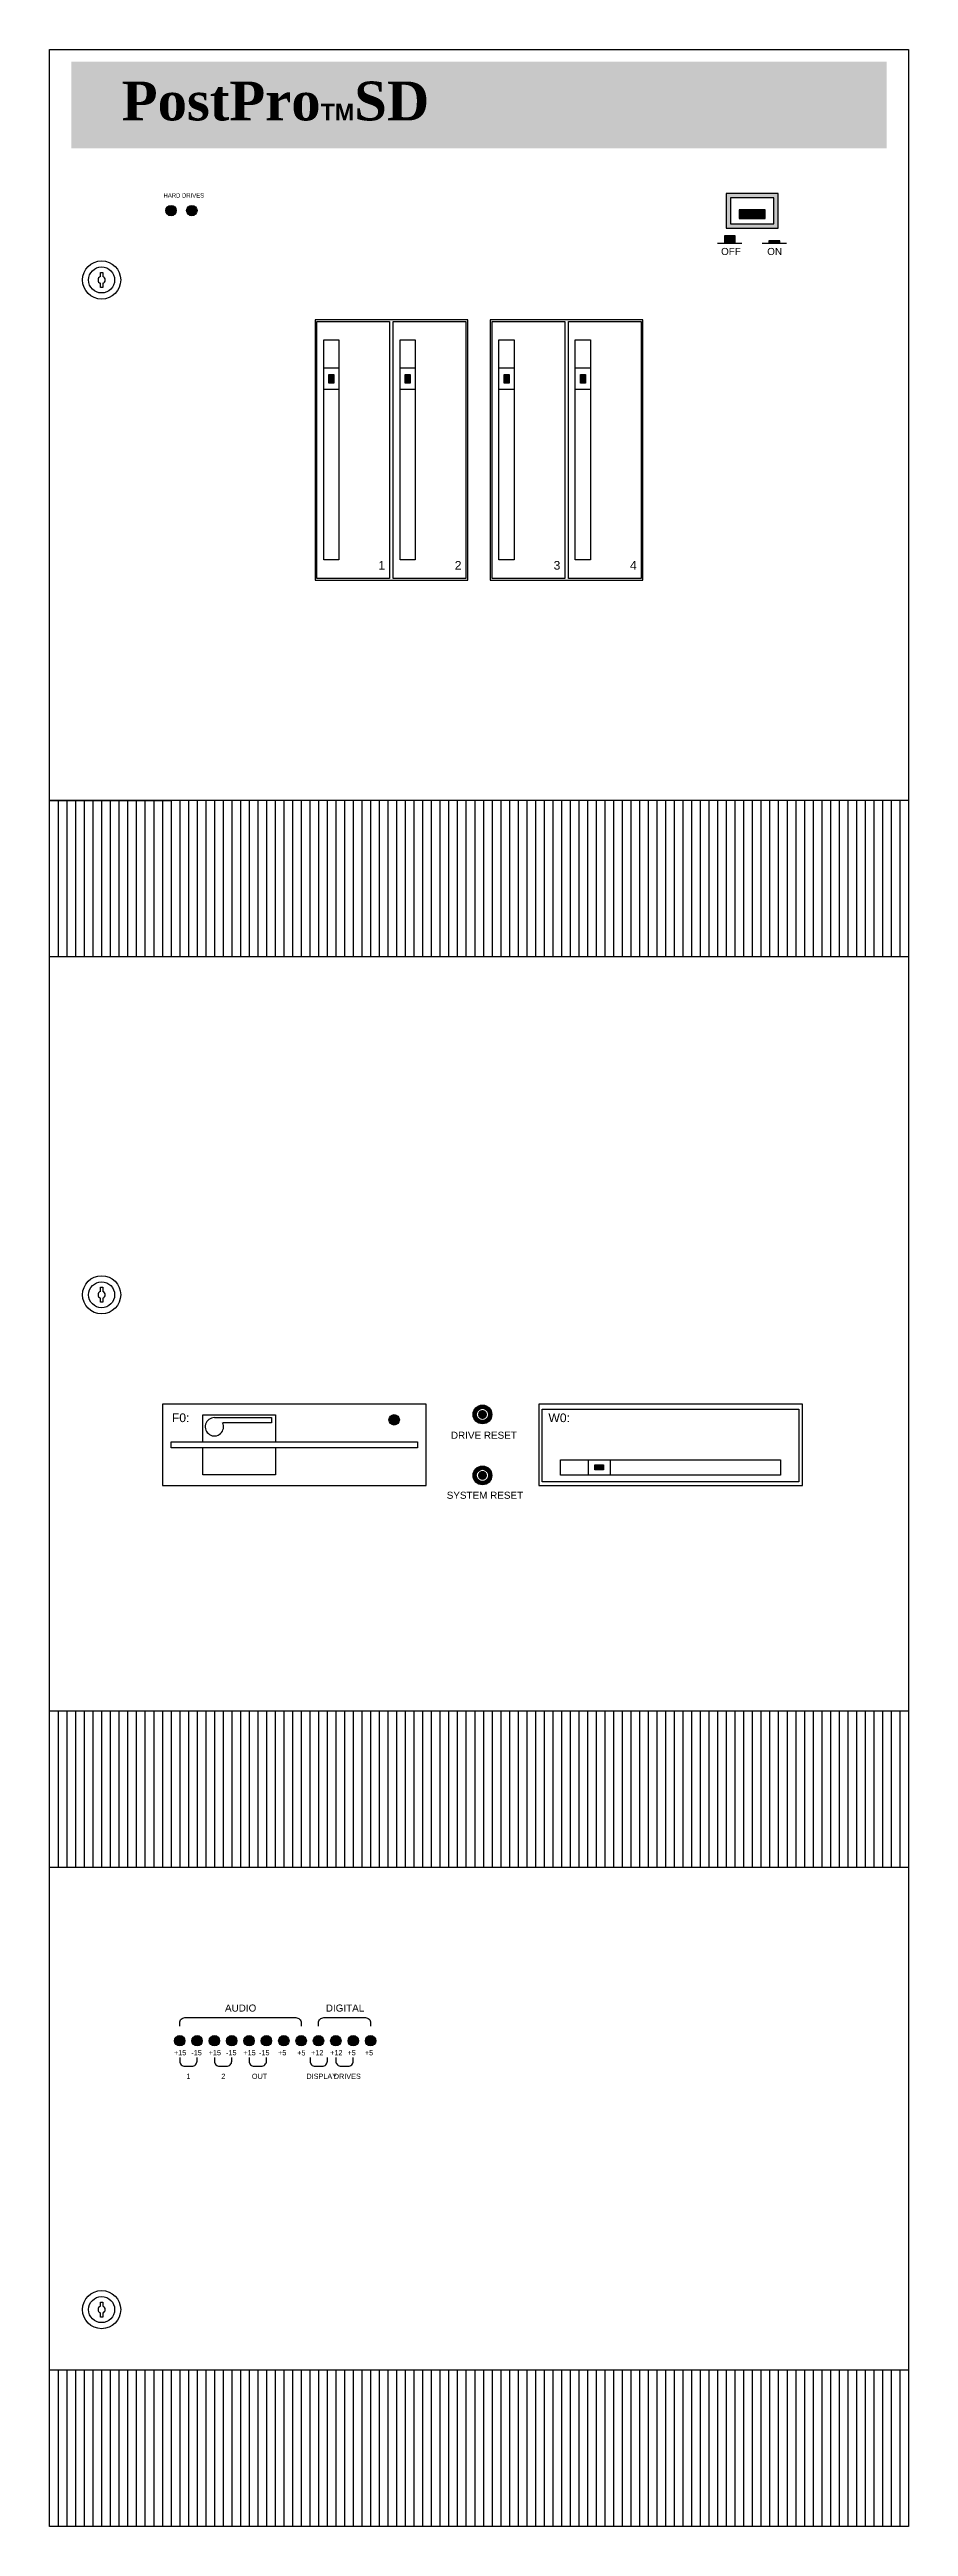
# Model space of a CAD drawing. Header units: millimetres. Extents: x -4275 to 1791, y -353 to 2461.
# Drawn here: x -869 to -374, y -29 to 1399 of the extents above; entities that cross this region are included whole.
import ezdxf

# ---------------------------------------------------------------- set-up
doc = ezdxf.new("R2010")
doc.units = ezdxf.units.MM
doc.header["$LTSCALE"] = 0.4
doc.styles.get("Standard").update_dxf_attribs({"font": 'ARIALUNI.ttf'})

# ---------------------------------------------------------------- blocks, each defined once
blk = doc.blocks.new('Festplatte')
h = blk.add_hatch(color=3)
h.dxf.hatch_style = 1
h.paths.add_polyline_path([(7, 112.6), (9.9, 112.6), (9.9, 117.6), (7, 117.6)])
for points in [[(0, 148), (42, 148), (42, 0), (0, 0)], [(4, 137.4), (12.7, 137.4), (12.7, 10.6), (4, 10.6)], [(4, 121.3), (12.7, 121.3), (12.7, 108.9), (4, 108.9)], [(7, 117.6), (9.9, 117.6), (9.9, 112.6), (7, 112.6)]]:
    blk.add_lwpolyline(points, close=True)
blk = doc.blocks.new('LED-rot')
h = blk.add_hatch(color=256)
h.dxf.hatch_style = 1
h.paths.add_polyline_path([(-3, 0, 1), (3, 0, 1)])
h.paths.add_polyline_path([(2, 0, -1), (-2, 0, -1)], flags=16)
h = blk.add_hatch(color=1)
h.dxf.hatch_style = 1
h.paths.add_polyline_path([(-2, 0, 1), (2, 0, 1)])
for radius in [3, 2]:
    blk.add_circle((0, 0), radius)
blk = doc.blocks.new('Drucktaster')
h = blk.add_hatch(color=256)
h.dxf.hatch_style = 1
h.paths.add_polyline_path([(-5.4, 0, 1), (5.4, 0, 1)])
h.paths.add_polyline_path([(3.6, 0, -1), (-3.6, 0, -1)], flags=16)
h = blk.add_hatch(color=1)
h.dxf.hatch_style = 1
h.paths.add_polyline_path([(-2.6, 0, 1), (2.6, 0, 1)])
for radius in [5.4, 3.55]:
    blk.add_circle((0, 0), radius)
blk = doc.blocks.new('Schloss')
for points in [[(-0.7, 1.9), (-0.7, 4.3), (0.7, 4.3), (0.7, 1.9)], [(0.7, -1.9), (0.7, -4.3), (-0.7, -4.3), (-0.7, -1.9)]]:
    blk.add_lwpolyline(points)
for radius in [11, 7.5]:
    blk.add_circle((0, 0), radius)
for start, end in [(110.9078, 249.0922), (290.9078, 69.0922)]:
    blk.add_arc((0, 0), 2.07, start, end)

msp = doc.modelspace()

# ---------------------------------------------------------------- hatches: boundary and pattern name
h = msp.add_hatch(color=5)
h.dxf.hatch_style = 1
h.paths.add_polyline_path([(-856.1, 1342.3), (-386.1, 1342.3), (-386.1, 1392.3), (-856.1, 1392.3)])
h = msp.add_hatch(color=256)
h.dxf.hatch_style = 1
h.paths.add_polyline_path([(-478.6, 1316.4), (-478.6, 1296.4), (-448.6, 1296.4), (-448.6, 1316.4)])
h.paths.add_polyline_path([(-451.1, 1313.9), (-451.1, 1298.9), (-476.1, 1298.9), (-476.1, 1313.9)], flags=16)
h.paths.add_polyline_path([(-456.1, 1307), (-456.1, 1302), (-471.1, 1302), (-471.1, 1307)], flags=0)
h = msp.add_hatch(color=1)
h.dxf.hatch_style = 1
h.paths.add_polyline_path([(-471.1, 1302), (-456.1, 1302), (-456.1, 1307), (-471.1, 1307)])
h = msp.add_hatch(color=256)
h.dxf.hatch_style = 1
h.paths.add_polyline_path([(-473.4, 1292), (-479.7, 1292), (-479.7, 1287.7), (-473.4, 1287.7)])
h = msp.add_hatch(color=256)
h.dxf.hatch_style = 1
h.paths.add_polyline_path([(-447.7, 1289), (-454, 1289), (-454, 1287.7), (-447.7, 1287.7)])

# ---------------------------------------------------------------- linework, layer by layer
for p, q in [((-483.6, 1287.7), (-469.6, 1287.7)), ((-457.9, 1287.7), (-443.9, 1287.7)), ((-373.6, 966.5), (-868.6, 966.5)), ((-868.6, 966.5), (-798.6, 966.5)), ((-863.6, 966.5), (-863.6, 876.5)), ((-858.6, 966.5), (-858.6, 876.5)), ((-853.6, 966.5), (-853.6, 876.5)), ((-848.6, 966.5), (-848.6, 876.5)), ((-843.6, 966.5), (-843.6, 876.5)), ((-838.6, 966.5), (-838.6, 876.5)), ((-833.6, 966.5), (-833.6, 876.5)), ((-828.6, 966.5), (-828.6, 876.5)), ((-823.6, 966.5), (-823.6, 876.5)), ((-818.6, 966.5), (-818.6, 876.5)), ((-813.6, 966.5), (-813.6, 876.5)), ((-808.6, 966.5), (-808.6, 876.5)), ((-803.6, 966.5), (-803.6, 876.5)), ((-798.6, 966.5), (-798.6, 876.5)), ((-793.6, 966.5), (-793.6, 876.5)), ((-788.6, 966.5), (-788.6, 876.5)), ((-783.6, 966.5), (-783.6, 876.5)), ((-778.6, 966.5), (-778.6, 876.5)), ((-773.6, 966.5), (-773.6, 876.5)), ((-768.6, 966.5), (-768.6, 876.5)), ((-763.6, 966.5), (-763.6, 876.5)), ((-758.6, 966.5), (-758.6, 876.5)), ((-753.6, 966.5), (-753.6, 876.5)), ((-748.6, 966.5), (-748.6, 876.5)), ((-743.6, 966.5), (-743.6, 876.5)), ((-738.6, 966.5), (-738.6, 876.5)), ((-733.6, 966.5), (-733.6, 876.5)), ((-728.6, 966.5), (-728.6, 876.5)), ((-723.6, 966.5), (-723.6, 876.5)), ((-718.6, 966.5), (-718.6, 876.5)), ((-713.6, 966.5), (-713.6, 876.5)), ((-708.6, 966.5), (-708.6, 876.5)), ((-703.6, 966.5), (-703.6, 876.5)), ((-698.6, 966.5), (-698.6, 876.5)), ((-693.6, 966.5), (-693.6, 876.5)), ((-688.6, 966.5), (-688.6, 876.5)), ((-683.6, 966.5), (-683.6, 876.5)), ((-678.6, 966.5), (-678.6, 876.5)), ((-673.6, 966.5), (-673.6, 876.5)), ((-668.6, 966.5), (-668.6, 876.5)), ((-663.6, 966.5), (-663.6, 876.5)), ((-658.6, 966.5), (-658.6, 876.5)), ((-653.6, 966.5), (-653.6, 876.5)), ((-648.6, 966.5), (-648.6, 876.5)), ((-643.6, 966.5), (-643.6, 876.5)), ((-638.6, 966.5), (-638.6, 876.5)), ((-633.6, 966.5), (-633.6, 876.5)), ((-628.6, 966.5), (-628.6, 876.5)), ((-623.6, 966.5), (-623.6, 876.5)), ((-618.6, 966.5), (-618.6, 876.5)), ((-613.6, 966.5), (-613.6, 876.5)), ((-608.6, 966.5), (-608.6, 876.5)), ((-603.6, 966.5), (-603.6, 876.5)), ((-598.6, 966.5), (-598.6, 876.5)), ((-593.6, 966.5), (-593.6, 876.5)), ((-588.6, 966.5), (-588.6, 876.5)), ((-583.6, 966.5), (-583.6, 876.5)), ((-578.6, 966.5), (-578.6, 876.5)), ((-573.6, 966.5), (-573.6, 876.5)), ((-568.6, 966.5), (-568.6, 876.5)), ((-563.6, 966.5), (-563.6, 876.5)), ((-558.6, 966.5), (-558.6, 876.5)), ((-553.6, 966.5), (-553.6, 876.5)), ((-548.6, 966.5), (-548.6, 876.5)), ((-543.6, 966.5), (-543.6, 876.5)), ((-538.6, 966.5), (-538.6, 876.5)), ((-533.6, 966.5), (-533.6, 876.5)), ((-528.6, 966.5), (-528.6, 876.5)), ((-523.6, 966.5), (-523.6, 876.5)), ((-518.6, 966.5), (-518.6, 876.5)), ((-513.6, 966.5), (-513.6, 876.5)), ((-508.6, 966.5), (-508.6, 876.5)), ((-503.6, 966.5), (-503.6, 876.5)), ((-498.6, 966.5), (-498.6, 876.5)), ((-493.6, 966.5), (-493.6, 876.5)), ((-488.6, 966.5), (-488.6, 876.5)), ((-483.6, 966.5), (-483.6, 876.5)), ((-478.6, 966.5), (-478.6, 876.5)), ((-473.6, 966.5), (-473.6, 876.5)), ((-468.6, 966.5), (-468.6, 876.5)), ((-463.6, 966.5), (-463.6, 876.5)), ((-458.6, 966.5), (-458.6, 876.5)), ((-453.6, 966.5), (-453.6, 876.5)), ((-448.6, 966.5), (-448.6, 876.5)), ((-443.6, 966.5), (-443.6, 876.5)), ((-438.6, 966.5), (-438.6, 876.5)), ((-433.6, 966.5), (-433.6, 876.5)), ((-428.6, 966.5), (-428.6, 876.5)), ((-423.6, 966.5), (-423.6, 876.5)), ((-418.6, 966.5), (-418.6, 876.5)), ((-413.6, 966.5), (-413.6, 876.5)), ((-408.6, 966.5), (-408.6, 876.5)), ((-403.6, 966.5), (-403.6, 876.5)), ((-398.6, 966.5), (-398.6, 876.5)), ((-393.6, 966.5), (-393.6, 876.5)), ((-388.6, 966.5), (-388.6, 876.5)), ((-383.6, 966.5), (-383.6, 876.5)), ((-378.6, 966.5), (-378.6, 876.5)), ((-868.6, 876.5), (-373.6, 876.5)), ((-373.6, 441.5), (-868.6, 441.5)), ((-863.6, 441.5), (-863.6, 351.5)), ((-858.6, 441.5), (-858.6, 351.5)), ((-853.6, 441.5), (-853.6, 351.5)), ((-848.6, 441.5), (-848.6, 351.5)), ((-843.6, 441.5), (-843.6, 351.5)), ((-838.6, 441.5), (-838.6, 351.5)), ((-833.6, 441.5), (-833.6, 351.5)), ((-828.6, 441.5), (-828.6, 351.5)), ((-823.6, 441.5), (-823.6, 351.5)), ((-818.6, 441.5), (-818.6, 351.5)), ((-813.6, 441.5), (-813.6, 351.5)), ((-808.6, 441.5), (-808.6, 351.5)), ((-803.6, 441.5), (-803.6, 351.5)), ((-798.6, 441.5), (-798.6, 351.5)), ((-793.6, 441.5), (-793.6, 351.5)), ((-788.6, 441.5), (-788.6, 351.5)), ((-783.6, 441.5), (-783.6, 351.5)), ((-778.6, 441.5), (-778.6, 351.5)), ((-773.6, 441.5), (-773.6, 351.5)), ((-768.6, 441.5), (-768.6, 351.5)), ((-763.6, 441.5), (-763.6, 351.5)), ((-758.6, 441.5), (-758.6, 351.5)), ((-753.6, 441.5), (-753.6, 351.5)), ((-748.6, 441.5), (-748.6, 351.5)), ((-743.6, 441.5), (-743.6, 351.5)), ((-738.6, 441.5), (-738.6, 351.5)), ((-733.6, 441.5), (-733.6, 351.5)), ((-728.6, 441.5), (-728.6, 351.5)), ((-723.6, 441.5), (-723.6, 351.5)), ((-718.6, 441.5), (-718.6, 351.5)), ((-713.6, 441.5), (-713.6, 351.5)), ((-708.6, 441.5), (-708.6, 351.5)), ((-703.6, 441.5), (-703.6, 351.5)), ((-698.6, 441.5), (-698.6, 351.5)), ((-693.6, 441.5), (-693.6, 351.5)), ((-688.6, 441.5), (-688.6, 351.5)), ((-683.6, 441.5), (-683.6, 351.5)), ((-678.6, 441.5), (-678.6, 351.5)), ((-673.6, 441.5), (-673.6, 351.5)), ((-668.6, 441.5), (-668.6, 351.5)), ((-663.6, 441.5), (-663.6, 351.5)), ((-658.6, 441.5), (-658.6, 351.5)), ((-653.6, 441.5), (-653.6, 351.5)), ((-648.6, 441.5), (-648.6, 351.5)), ((-643.6, 441.5), (-643.6, 351.5)), ((-638.6, 441.5), (-638.6, 351.5)), ((-633.6, 441.5), (-633.6, 351.5)), ((-628.6, 441.5), (-628.6, 351.5)), ((-623.6, 441.5), (-623.6, 351.5)), ((-618.6, 441.5), (-618.6, 351.5)), ((-613.6, 441.5), (-613.6, 351.5)), ((-608.6, 441.5), (-608.6, 351.5)), ((-603.6, 441.5), (-603.6, 351.5)), ((-598.6, 441.5), (-598.6, 351.5)), ((-593.6, 441.5), (-593.6, 351.5)), ((-588.6, 441.5), (-588.6, 351.5)), ((-583.6, 441.5), (-583.6, 351.5)), ((-578.6, 441.5), (-578.6, 351.5)), ((-573.6, 441.5), (-573.6, 351.5)), ((-568.6, 441.5), (-568.6, 351.5)), ((-563.6, 441.5), (-563.6, 351.5)), ((-558.6, 441.5), (-558.6, 351.5)), ((-553.6, 441.5), (-553.6, 351.5)), ((-548.6, 441.5), (-548.6, 351.5)), ((-543.6, 441.5), (-543.6, 351.5)), ((-538.6, 441.5), (-538.6, 351.5)), ((-533.6, 441.5), (-533.6, 351.5)), ((-528.6, 441.5), (-528.6, 351.5)), ((-523.6, 441.5), (-523.6, 351.5)), ((-518.6, 441.5), (-518.6, 351.5)), ((-513.6, 441.5), (-513.6, 351.5)), ((-508.6, 441.5), (-508.6, 351.5)), ((-503.6, 441.5), (-503.6, 351.5)), ((-498.6, 441.5), (-498.6, 351.5)), ((-493.6, 441.5), (-493.6, 351.5)), ((-488.6, 441.5), (-488.6, 351.5)), ((-483.6, 441.5), (-483.6, 351.5)), ((-478.6, 441.5), (-478.6, 351.5)), ((-473.6, 441.5), (-473.6, 351.5)), ((-468.6, 441.5), (-468.6, 351.5)), ((-463.6, 441.5), (-463.6, 351.5)), ((-458.6, 441.5), (-458.6, 351.5)), ((-453.6, 441.5), (-453.6, 351.5)), ((-448.6, 441.5), (-448.6, 351.5)), ((-443.6, 441.5), (-443.6, 351.5)), ((-438.6, 441.5), (-438.6, 351.5)), ((-433.6, 441.5), (-433.6, 351.5)), ((-428.6, 441.5), (-428.6, 351.5)), ((-423.6, 441.5), (-423.6, 351.5)), ((-418.6, 441.5), (-418.6, 351.5)), ((-413.6, 441.5), (-413.6, 351.5)), ((-408.6, 441.5), (-408.6, 351.5)), ((-403.6, 441.5), (-403.6, 351.5)), ((-398.6, 441.5), (-398.6, 351.5)), ((-393.6, 441.5), (-393.6, 351.5)), ((-388.6, 441.5), (-388.6, 351.5)), ((-383.6, 441.5), (-383.6, 351.5)), ((-378.6, 441.5), (-378.6, 351.5)), ((-868.6, 351.5), (-373.6, 351.5)), ((-373.6, 61.5), (-868.6, 61.5)), ((-863.6, 61.5), (-863.6, -28.5)), ((-858.6, 61.5), (-858.6, -28.5)), ((-853.6, 61.5), (-853.6, -28.5)), ((-848.6, 61.5), (-848.6, -28.5)), ((-843.6, 61.5), (-843.6, -28.5)), ((-838.6, 61.5), (-838.6, -28.5)), ((-833.6, 61.5), (-833.6, -28.5)), ((-828.6, 61.5), (-828.6, -28.5)), ((-823.6, 61.5), (-823.6, -28.5)), ((-818.6, 61.5), (-818.6, -28.5)), ((-813.6, 61.5), (-813.6, -28.5)), ((-808.6, 61.5), (-808.6, -28.5)), ((-803.6, 61.5), (-803.6, -28.5)), ((-798.6, 61.5), (-798.6, -28.5)), ((-793.6, 61.5), (-793.6, -28.5)), ((-788.6, 61.5), (-788.6, -28.5)), ((-783.6, 61.5), (-783.6, -28.5)), ((-778.6, 61.5), (-778.6, -28.5)), ((-773.6, 61.5), (-773.6, -28.5)), ((-768.6, 61.5), (-768.6, -28.5)), ((-763.6, 61.5), (-763.6, -28.5)), ((-758.6, 61.5), (-758.6, -28.5)), ((-753.6, 61.5), (-753.6, -28.5)), ((-748.6, 61.5), (-748.6, -28.5)), ((-743.6, 61.5), (-743.6, -28.5)), ((-738.6, 61.5), (-738.6, -28.5)), ((-733.6, 61.5), (-733.6, -28.5)), ((-728.6, 61.5), (-728.6, -28.5)), ((-723.6, 61.5), (-723.6, -28.5)), ((-718.6, 61.5), (-718.6, -28.5)), ((-713.6, 61.5), (-713.6, -28.5)), ((-708.6, 61.5), (-708.6, -28.5)), ((-703.6, 61.5), (-703.6, -28.5)), ((-698.6, 61.5), (-698.6, -28.5)), ((-693.6, 61.5), (-693.6, -28.5)), ((-688.6, 61.5), (-688.6, -28.5)), ((-683.6, 61.5), (-683.6, -28.5)), ((-678.6, 61.5), (-678.6, -28.5)), ((-673.6, 61.5), (-673.6, -28.5)), ((-668.6, 61.5), (-668.6, -28.5)), ((-663.6, 61.5), (-663.6, -28.5)), ((-658.6, 61.5), (-658.6, -28.5)), ((-653.6, 61.5), (-653.6, -28.5)), ((-648.6, 61.5), (-648.6, -28.5)), ((-643.6, 61.5), (-643.6, -28.5)), ((-638.6, 61.5), (-638.6, -28.5)), ((-633.6, 61.5), (-633.6, -28.5)), ((-628.6, 61.5), (-628.6, -28.5)), ((-623.6, 61.5), (-623.6, -28.5)), ((-618.6, 61.5), (-618.6, -28.5)), ((-613.6, 61.5), (-613.6, -28.5)), ((-608.6, 61.5), (-608.6, -28.5)), ((-603.6, 61.5), (-603.6, -28.5)), ((-598.6, 61.5), (-598.6, -28.5)), ((-593.6, 61.5), (-593.6, -28.5)), ((-588.6, 61.5), (-588.6, -28.5)), ((-583.6, 61.5), (-583.6, -28.5)), ((-578.6, 61.5), (-578.6, -28.5)), ((-573.6, 61.5), (-573.6, -28.5)), ((-568.6, 61.5), (-568.6, -28.5)), ((-563.6, 61.5), (-563.6, -28.5)), ((-558.6, 61.5), (-558.6, -28.5)), ((-553.6, 61.5), (-553.6, -28.5)), ((-548.6, 61.5), (-548.6, -28.5)), ((-543.6, 61.5), (-543.6, -28.5)), ((-538.6, 61.5), (-538.6, -28.5)), ((-533.6, 61.5), (-533.6, -28.5)), ((-528.6, 61.5), (-528.6, -28.5)), ((-523.6, 61.5), (-523.6, -28.5)), ((-518.6, 61.5), (-518.6, -28.5)), ((-513.6, 61.5), (-513.6, -28.5)), ((-508.6, 61.5), (-508.6, -28.5)), ((-503.6, 61.5), (-503.6, -28.5)), ((-498.6, 61.5), (-498.6, -28.5)), ((-493.6, 61.5), (-493.6, -28.5)), ((-488.6, 61.5), (-488.6, -28.5)), ((-483.6, 61.5), (-483.6, -28.5)), ((-478.6, 61.5), (-478.6, -28.5)), ((-473.6, 61.5), (-473.6, -28.5)), ((-468.6, 61.5), (-468.6, -28.5)), ((-463.6, 61.5), (-463.6, -28.5)), ((-458.6, 61.5), (-458.6, -28.5)), ((-453.6, 61.5), (-453.6, -28.5)), ((-448.6, 61.5), (-448.6, -28.5)), ((-443.6, 61.5), (-443.6, -28.5)), ((-438.6, 61.5), (-438.6, -28.5)), ((-433.6, 61.5), (-433.6, -28.5)), ((-428.6, 61.5), (-428.6, -28.5)), ((-423.6, 61.5), (-423.6, -28.5)), ((-418.6, 61.5), (-418.6, -28.5)), ((-413.6, 61.5), (-413.6, -28.5)), ((-408.6, 61.5), (-408.6, -28.5)), ((-403.6, 61.5), (-403.6, -28.5)), ((-398.6, 61.5), (-398.6, -28.5)), ((-393.6, 61.5), (-393.6, -28.5)), ((-388.6, 61.5), (-388.6, -28.5)), ((-383.6, 61.5), (-383.6, -28.5)), ((-378.6, 61.5), (-378.6, -28.5))]:
    msp.add_line(p, q)
for points in [[(-868.6, 1399.3), (-373.6, 1399.3), (-373.6, -28.5), (-868.6, -28.5)], [(-478.6, 1296.4), (-448.6, 1296.4), (-448.6, 1316.4), (-478.6, 1316.4)], [(-476.1, 1298.9), (-451.1, 1298.9), (-451.1, 1313.9), (-476.1, 1313.9)], [(-471.1, 1302), (-456.1, 1302), (-456.1, 1307), (-471.1, 1307)], [(-479.7, 1287.7), (-473.4, 1287.7), (-473.4, 1292), (-479.7, 1292)], [(-454, 1287.7), (-447.7, 1287.7), (-447.7, 1289), (-454, 1289)], [(-715.6, 1093.5), (-627.6, 1093.5), (-627.6, 1243.5), (-715.6, 1243.5)], [(-614.6, 1093.5), (-526.6, 1093.5), (-526.6, 1243.5), (-614.6, 1243.5)], [(-803.6, 571.5), (-651.6, 571.5), (-651.6, 618.5), (-803.6, 618.5)], [(-586.6, 571.5), (-434.6, 571.5), (-434.6, 618.5), (-586.6, 618.5)], [(-798.6, 596.7), (-656.6, 596.7), (-656.6, 593.3), (-798.6, 593.3)]]:
    msp.add_lwpolyline(points, close=True)
for points in [[(-780.2, 596.7), (-780.2, 612.3), (-738.3, 612.3), (-738.3, 596.7)], [(-773.6, 610.7), (-740.6, 610.7), (-740.6, 607.7), (-768.8, 607.7)], [(-738.3, 593.3), (-738.3, 577.7), (-780.2, 577.7), (-780.2, 593.3)]]:
    msp.add_lwpolyline(points)
for points in [[(-793.6, 259.8), (-793.6, 261.8, -0.414214), (-790.6, 264.8), (-726.6, 264.8, -0.414214), (-723.6, 261.8), (-723.6, 259.8)], [(-713.6, 259.8), (-713.6, 261.8, -0.414214), (-710.6, 264.8), (-686.6, 264.8, -0.414214), (-683.6, 261.8), (-683.6, 259.8)], [(-793.6, 241.8), (-793.6, 239.8, 0.414214), (-790.6, 236.8), (-786.6, 236.8, 0.414214), (-783.6, 239.8), (-783.6, 241.8)], [(-773.6, 241.8), (-773.6, 239.8, 0.414214), (-770.6, 236.8), (-766.6, 236.8, 0.414214), (-763.6, 239.8), (-763.6, 241.8)], [(-753.6, 241.8), (-753.6, 239.8, 0.414214), (-750.6, 236.8), (-746.6, 236.8, 0.414214), (-743.6, 239.8), (-743.6, 241.8)], [(-718.5, 241.8), (-718.5, 239.8, 0.414214), (-715.5, 236.8), (-711.5, 236.8, 0.414214), (-708.5, 239.8), (-708.5, 241.8)], [(-703.6, 241.8), (-703.6, 239.8, 0.414214), (-700.6, 236.8), (-696.6, 236.8, 0.414214), (-693.6, 239.8), (-693.6, 241.8)]]:
    msp.add_lwpolyline(points, format="xyb")
msp.add_arc((-773.6, 605.4), 5.27, 90, 25.9435)
at = {"color": 2}
msp.add_trace([(-856.1, 1350.7), (-856.1, 1347.7), (-386.1, 1350.7), (-386.1, 1347.7)], dxfattribs=at)

# ---------------------------------------------------------------- block references
for name, p in [('LED-rot', (-798.6, 1306.5)), ('LED-rot', (-786.6, 1306.5)), ('Schloss', (-838.6, 1266.5)), ('Festplatte', (-714.6, 1094.5)), ('Festplatte', (-670.6, 1094.5)), ('Festplatte', (-613.6, 1094.5)), ('Festplatte', (-569.6, 1094.5)), ('Schloss', (-838.6, 681.5)), ('Drucktaster', (-619.1, 612.5)), ('LED-rot', (-670, 609.4)), ('Drucktaster', (-619.1, 577.4)), ('LED-rot', (-793.6, 251.5)), ('LED-rot', (-783.6, 251.5)), ('LED-rot', (-773.6, 251.5)), ('LED-rot', (-763.6, 251.5)), ('LED-rot', (-753.6, 251.5)), ('LED-rot', (-743.6, 251.5)), ('LED-rot', (-733.6, 251.5)), ('LED-rot', (-723.6, 251.5)), ('LED-rot', (-713.6, 251.5)), ('LED-rot', (-703.6, 251.5)), ('LED-rot', (-693.6, 251.5)), ('LED-rot', (-683.6, 251.5)), ('Schloss', (-838.6, 96.5))]:
    msp.add_blockref(name, p)
at = {"rotation": 90}
msp.add_blockref('Festplatte', (-436.7, 573.6), dxfattribs=at)

# ---------------------------------------------------------------- texts
for s, height, p in [('HARD DRIVES', 2.448, (-802.9, 1314)), ('OFF', 4.08, (-481.6, 1280.9)), ('ON', 4.08, (-455, 1280.9)), ('1', 5, (-679.1, 1099.5)), ('2', 5, (-635.1, 1099.5)), ('3', 5, (-578.1, 1099.5)), ('4', 5, (-534.1, 1099.5)), ('F0:', 5, (-798.1, 608.1)), ('DRIVE RESET', 4.08, (-637.3, 598.5)), ('W0:', 5, (-581.1, 608.1)), ('SYSTEM RESET', 4.08, (-639.7, 563.9)), ('AUDIO', 4.08, (-767.5, 268.3)), ('DIGITAL', 4.08, (-709.4, 268.3)), ('+15', 3, (-796.9, 243.1)), ('-15', 3, (-786.9, 243.1)), ('+15', 3, (-776.9, 243.1)), ('-15', 3, (-766.9, 243.1)), ('+15', 3, (-756.9, 243.1)), ('-15', 3, (-747.9, 243.1)), ('+5', 3, (-736.9, 243.1)), ('+5', 3, (-725.9, 243)), ('+12', 3, (-717.9, 243.1)), ('+12', 3, (-706.9, 243.1)), ('+5', 3, (-696.9, 243.1)), ('+5', 3, (-686.9, 243.1))]:
    msp.add_text(s, height=height).set_placement(p)
at = {"width": 0.8}
for s, p in [('1', (-789.7, 229.5)), ('2', (-769.6, 229.5)), ('OUT', (-752, 229.5)), ('DISPLAY', (-720.6, 229.5)), ('DRIVES', (-704.8, 229.5))]:
    msp.add_text(s, height=3, dxfattribs=at).set_placement(p)
at = {"color": 7, "true_color": 0xffffff, "insert": (-827, 1380.9), "char_height": 22.4, "attachment_point": 1}
msp.add_mtext_dynamic_manual_height_columns('{\\fTimes New Roman|b1|i0|c0|p18;PostPro\\f@Arial Unicode MS|b1|i0|c0|p34;\\H0.42857x;TM\\fTimes New Roman|b1|i0|c0|p18;\\H2.3333x;SD}', width=60.613, gutter_width=175, heights=[0], dxfattribs=at)

doc.saveas('drawing.dxf')
